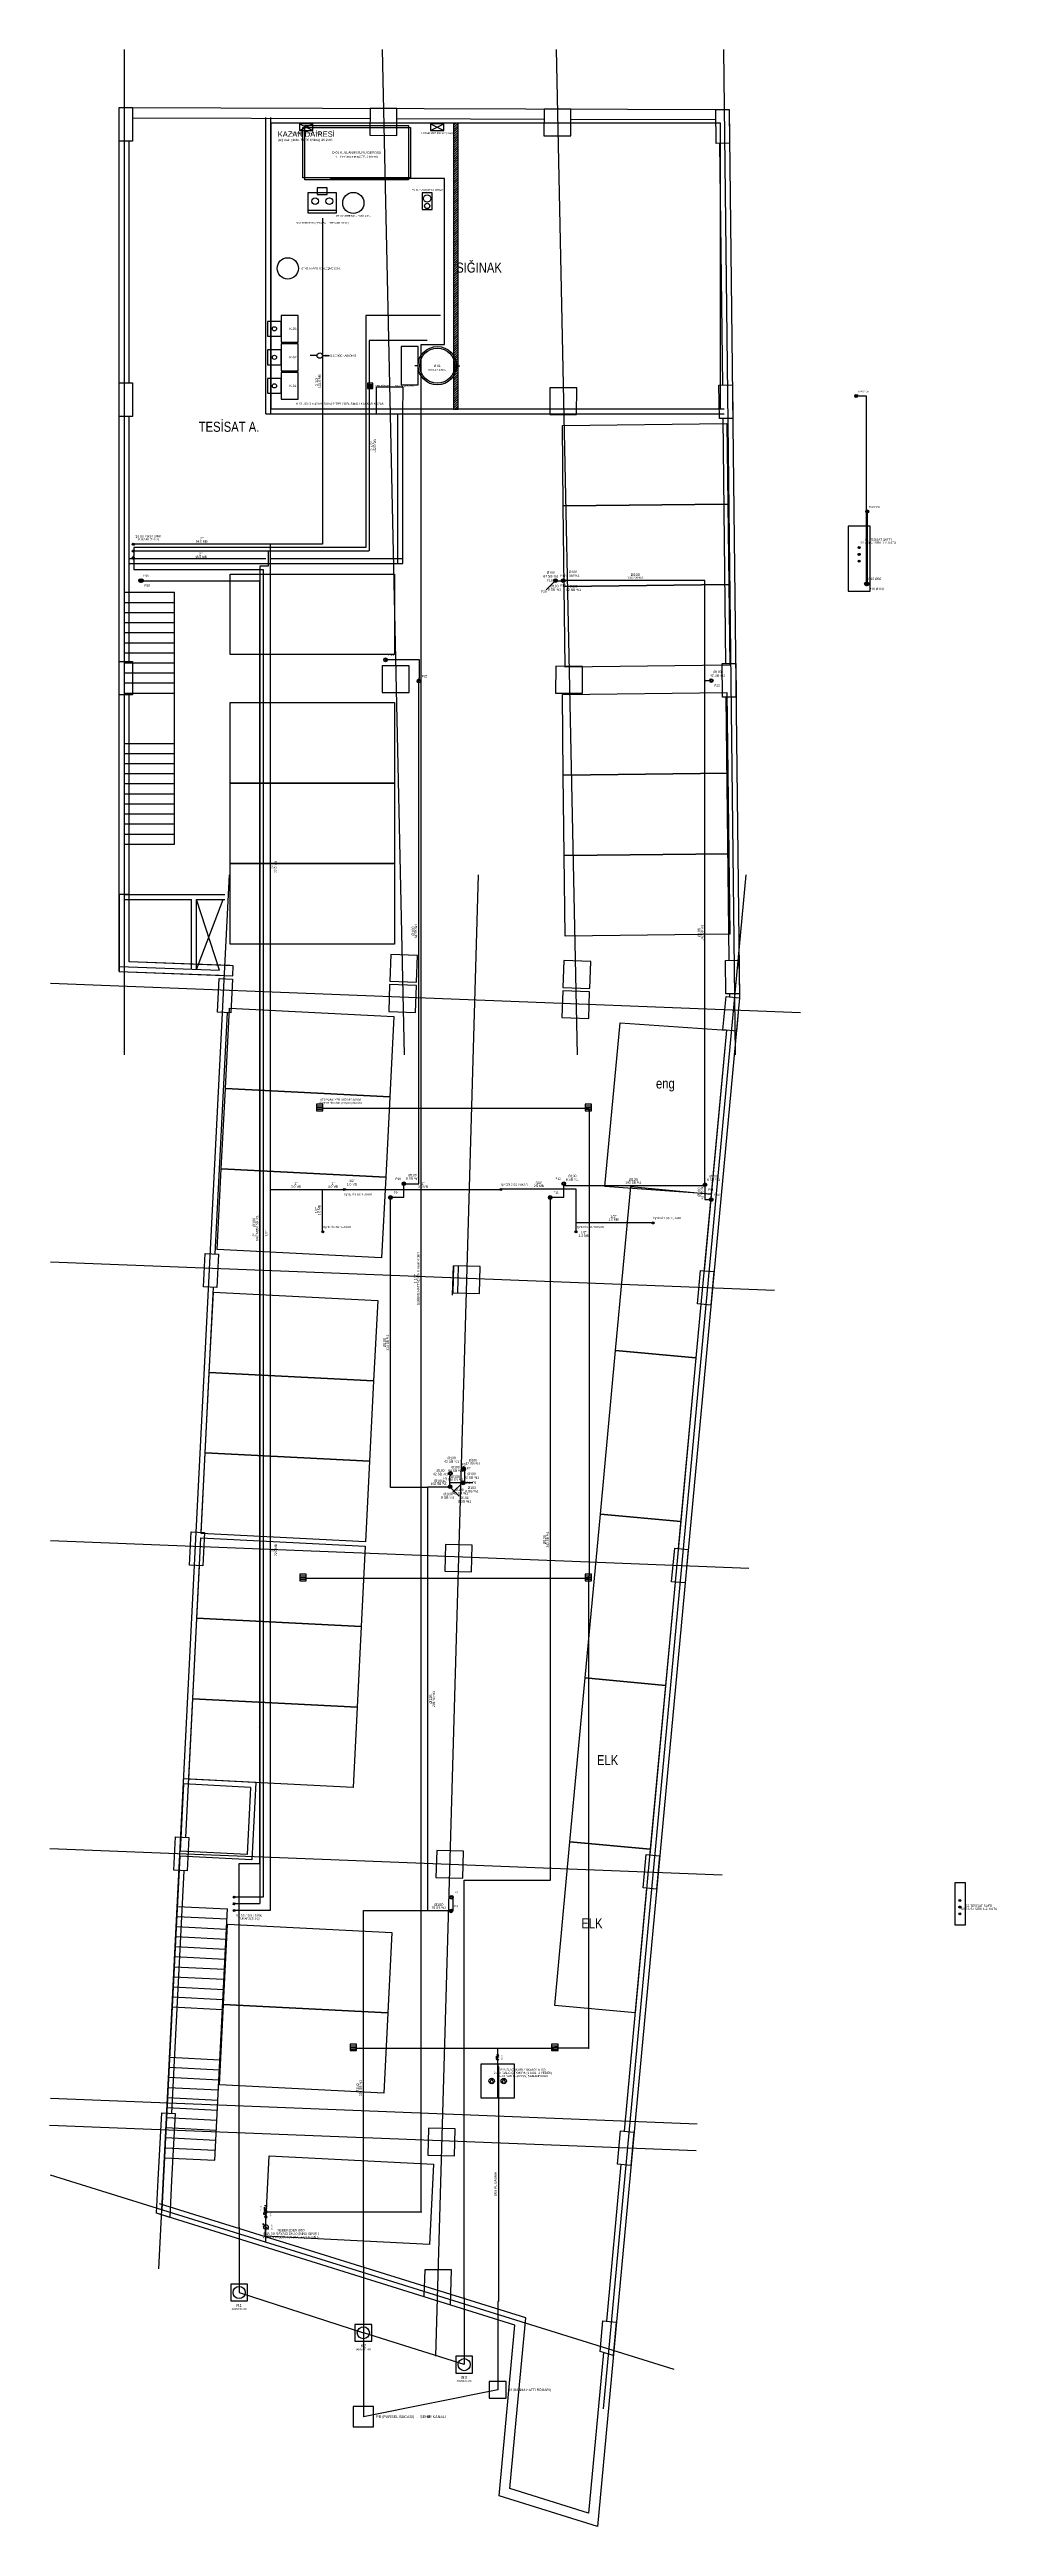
# Model space of a CAD drawing. Header units: centimetres. Extents: x 247996 to 314900, y -468471 to -440326.
# Drawn here: x 250199 to 253009, y -447705 to -440326 of the extents above; entities that cross this region are included whole.
import ezdxf
from ezdxf.enums import TextEntityAlignment as Align

# ---------------------------------------------------------------- set-up
doc = ezdxf.new("R2010")
doc.units = ezdxf.units.CM
doc.linetypes.add('0', pattern=[500, 500])
doc.linetypes.add('BASMA HATTI', pattern=[0.375, 0.25, -0.125])
for name, color, linetype in [('SCOTT-MIM-GUNCEL-BODRUM', 8, 'Continuous'), ('SCOTT-MTY-CİHAZ', 135, 'Continuous'), ('SCOTT-MTY-MENFEZ', 7, 'Continuous'), ('SCOTT-MTY-PISSU-BORU', 6, 'PIS'), ('SCOTT-MTY-PISSU-KOLON', 211, 'Continuous'), ('SCOTT-MTY-PISSU-KOLONNO', 211, 'Continuous'), ('SCOTT-MTY-ROGAR', 5, 'CONTINUOUS'), ('SCOTT-MTY-SAYAC', 3, 'Continuous'), ('SCOTT-MTY-SIRKULASYON-BORU', 31, 'Continuous'), ('SCOTT-MTY-TES-SAFT', 8, 'Continuous'), ('SCOTT-MTY-VANA', 1, 'Continuous'), ('SCOTT-MTY-YANGIN-TARAMA', 8, 'Continuous')]:
    doc.layers.add(name, color=color, linetype=linetype)
for name, color, linetype, lineweight in [('SCOTT-MTY-PISSU-CAP', 211, 'CONTINUOUS', 30), ('SCOTT-MTY-SICAKSU-BORU', 1, 'BASMA HATTI', 30), ('SCOTT-MTY-SOGUKSU-BORU', 5, '0', 30), ('SCOTT-MTY-TEMIZSU-CAP', 101, 'CONTINUOUS', 30)]:
    doc.layers.add(name, color=color, linetype=linetype, lineweight=lineweight)
doc.styles.add('CAP', font='wturkce.SHX', dxfattribs={"width": 0.65})
doc.styles.add('ROTAS', font='arial.ttf')
doc.linetypes.add('PIS', pattern='A,2.5,-0.09,[")",Standard,S=0.1,R=0,X=0,Y=-0.05],-0.035', length=2.625)

# ---------------------------------------------------------------- blocks, each defined once
blk = doc.blocks.new('T-YER-SUZGECI')
for p, q in [((-6, 4), (6, 4)), ((-6, 0), (6, 0)), ((-6, -4), (6, -4))]:
    blk.add_line(p, q)
blk.add_lwpolyline([(-8, -8), (8, -8), (8, 8), (-8, 8)], close=True)
blk = doc.blocks.new('T-MENFEZ')
for p, q in [((-20, -10), (20, 10)), ((-20, 10), (20, -10))]:
    blk.add_line(p, q)
blk.add_lwpolyline([(-20, -10), (20, -10), (20, 10), (-20, 10)], close=True)
blk = doc.blocks.new('T-KOLON-T')
blk.add_hatch(color=7).paths.add_polyline_path([(3, 0), (2.8, 1.1), (2.1, 2.1), (1.1, 2.8), (0, 3), (-1.1, 2.8), (-2.1, 2.1), (-2.8, 1.1), (-3, 0), (-2.8, -1.1), (-2.1, -2.1), (-1.1, -2.8), (0, -3), (1.1, -2.8), (2.1, -2.1), (2.8, -1.1)])
blk.add_circle((0, 0), 3)
blk = doc.blocks.new('MTY-SU SAYACI')
at = {"layer": 'SCOTT-MTY-VANA'}
blk.add_hatch(color=256, dxfattribs=at).paths.add_polyline_path([(9.8, 9.8), (5.6, 7), (7, 5.6)])
for p, q in [((-7.3, -7.3), (6.3, 6.3)), ((5.6, 7), (9.8, 9.8)), ((7, 5.6), (5.6, 7)), ((7, 5.6), (9.8, 9.8))]:
    blk.add_line(p, q, dxfattribs=at)
blk.add_circle((0, 0), 7, dxfattribs=at)
blk.add_attdef('CAP', (-2.3, -1.2), '', height=2.5, rotation=45, dxfattribs=at)
blk = doc.blocks.new('MTY-KURESEL VANA')
at = {"layer": 'SCOTT-MTY-VANA'}
for p, q in [((0, 0), (0, 8)), ((0, 8), (8, 8))]:
    blk.add_line(p, q, dxfattribs=at)
blk.add_lwpolyline([(-10, 5), (-10, -5), (10, 5), (10, -5), (-10, 5)], dxfattribs=at)
blk.add_attdef('CAP', (-1.1, -2.7), '', height=2.5, dxfattribs=at)
blk = doc.blocks.new('MTY-CEKVALF VANA')
at = {"layer": 'SCOTT-MTY-VANA'}
h = blk.add_hatch(color=256, dxfattribs=at)
edge = h.paths.add_edge_path()
edge.add_arc((-10, 5), 1.41, 180, 540, ccw=False)
for p, q in [((-10, -5), (-10, 5)), ((-10, 5), (10, -5)), ((-5.6, 5), (5.6, 5)), ((5.6, 5), (0, 7.3)), ((10, -5), (10, 5))]:
    blk.add_line(p, q, dxfattribs=at)
at = {"layer": 'SCOTT-MTY-VANA', "style": 'CAP', "width": 0.65}
blk.add_attdef('CAP', text='', height=5, rotation=153.43495, dxfattribs=at).set_placement((0, 0), align=Align.CENTER)
blk = doc.blocks.new('T-KOLON-P')
for radius in [5.5, 3.5]:
    blk.add_circle((0, 0), radius)
blk = doc.blocks.new('T-POMPA')
blk.add_lwpolyline([(-5, -6), (7, 0), (-5, 6)], close=True)
blk.add_circle((0, 0), 8)

msp = doc.modelspace()

# ---------------------------------------------------------------- hatches: boundary and pattern name
at = {"layer": 'SCOTT-MTY-YANGIN-TARAMA'}
h = msp.add_hatch(dxfattribs=at)
h.set_pattern_fill('ANSI31', scale=1.5)
h.paths.add_polyline_path([(251401, -441397), (251415, -441397), (251415, -440545), (251401, -440545)])

# ---------------------------------------------------------------- linework, layer by layer
at = {"layer": 'SCOTT-MIM-GUNCEL-BODRUM'}
for p, q in [((250420.7, -440326.1), (250420.6, -443320.8)), ((251189, -440326.1), (251254.8, -443320.8)), ((251707.2, -440326.1), (251769.7, -443320.8)), ((252205.4, -440326.3), (252239.7, -443321)), ((250842.8, -441411.5), (250842.8, -440528.2)), ((250857.8, -441411.5), (250857.8, -440528.3)), ((250857.8, -441396.5), (252207.3, -441396.5)), ((250842.8, -441411.5), (252207.4, -441411.5)), ((251235.8, -441857.1), (251235.8, -441411.8)), ((251250.8, -441857.1), (251250.8, -441411.8)), ((250435.9, -441841.9), (250842.8, -441841.9)), ((250857.8, -441841.9), (251250.8, -441842.1)), ((250435.9, -441856.9), (250857.8, -441856.9)), ((250857.8, -441856.9), (251250.8, -441857.1)), ((250420.9, -441943.1), (250570.9, -441943.1)), ((250420.9, -441973.1), (250570.9, -441973.1)), ((250570.9, -442693.1), (250570.9, -441943.1)), ((250420.9, -442003.1), (250570.9, -442003.1)), ((250420.9, -442033.1), (250570.9, -442033.1)), ((250420.9, -442063.1), (250570.9, -442063.1)), ((250420.9, -442093.1), (250570.9, -442093.1)), ((250420.9, -442093.1), (250570.9, -442093.1)), ((250420.9, -442123.1), (250570.9, -442123.1)), ((250420.9, -442153.1), (250570.9, -442153.1)), ((250420.9, -442183.1), (250570.9, -442183.1)), ((250420.9, -442213.1), (250570.9, -442213.1)), ((250420.9, -442243.1), (250570.9, -442243.1)), ((250420.9, -442393.1), (250570.9, -442393.1)), ((250420.9, -442423.1), (250570.9, -442423.1)), ((250420.9, -442453.1), (250570.9, -442453.1)), ((250420.9, -442483.1), (250570.9, -442483.1)), ((250420.9, -442513.1), (250570.9, -442513.1)), ((250420.9, -442543.1), (250570.9, -442543.1)), ((250420.9, -442543.1), (250570.9, -442543.1)), ((250420.9, -442573.1), (250570.9, -442573.1)), ((250420.9, -442603.1), (250570.9, -442603.1)), ((250420.9, -442633.1), (250570.9, -442633.1)), ((250420.9, -442663.1), (250570.9, -442663.1)), ((250420.9, -442693.1), (250570.9, -442693.1)), ((250523.5, -446937.7), (250734.2, -442784.9)), ((251474.6, -442784.9), (251348.2, -447197.8)), ((252271.7, -442784.9), (251847, -447355.1)), ((250420.9, -442843.1), (250720.9, -442843.1)), ((250420.9, -442858.1), (250620.9, -442858.1)), ((250620.9, -443065.7), (250620.9, -442858.1)), ((250635.9, -443066.3), (250635.9, -442858.1)), ((250635.9, -442858.1), (250720.9, -442858.1)), ((250635.9, -443066.3), (250715.8, -442858.1)), ((250705.1, -443068.8), (250635.9, -442858.1)), ((250731.3, -442843.1), (250731.6, -442843.1)), ((250201.8, -443107), (252434.4, -443194.7)), ((250405.9, -443073), (250704.3, -443083.7)), ((250406.5, -443058), (250705.1, -443068.8)), ((250201.8, -443937.6), (252357.5, -444022.3)), ((251398.7, -444037.2), (251401.2, -443949.7)), ((251413.9, -444030.1), (251416.2, -443950.1)), ((250201.8, -444768.2), (252280.6, -444850)), ((250821.1, -445324.3), (250821.1, -445324.3)), ((250597.2, -445493.2), (250587.1, -445692.9)), ((250797, -445503.3), (250597.2, -445493.2)), ((250812.7, -445489.1), (250598, -445478.2)), ((250797, -445503.3), (250786.8, -445703)), ((250812.7, -445489.1), (250801.1, -445718.8)), ((250199.3, -445685.6), (252201.2, -445764.3)), ((250586.3, -445707.9), (250532.9, -446761.4)), ((250801.1, -445718.8), (250586.3, -445707.9)), ((250786.8, -445703), (250587.1, -445692.9)), ((250577.2, -445887.7), (250727, -445895.3)), ((250578.7, -445857.7), (250728.5, -445865.3)), ((250690.6, -446614.3), (250728.5, -445865.3)), ((250572.7, -445977.5), (250722.5, -445985.1)), ((250574.2, -445947.6), (250724, -445955.2)), ((250575.7, -445917.6), (250725.5, -445925.2)), ((250569.6, -446037.5), (250719.4, -446045.1)), ((250571.1, -446007.5), (250720.9, -446015.1)), ((250571.1, -446007.5), (250720.9, -446015.1)), ((250565.1, -446127.4), (250714.9, -446134.9)), ((250566.6, -446097.4), (250716.4, -446105)), ((250568.1, -446067.4), (250717.9, -446075)), ((250563.5, -446157.3), (250713.4, -446164.9)), ((250554.4, -446337.1), (250704.2, -446344.7)), ((250555.9, -446307.1), (250705.8, -446314.7)), ((250549.9, -446427), (250699.7, -446434.6)), ((250551.4, -446397), (250701.2, -446404.6)), ((250552.9, -446367), (250702.7, -446374.6)), ((250201.8, -446429.5), (252126.8, -446505.2)), ((250546.8, -446486.9), (250696.6, -446494.5)), ((250548.4, -446456.9), (250698.2, -446464.5)), ((250548.4, -446456.9), (250698.2, -446464.5)), ((250198.6, -446509.5), (252123.7, -446585.1)), ((250543.8, -446546.8), (250693.6, -446554.4)), ((250545.3, -446516.9), (250695.1, -446524.4)), ((250540.8, -446606.7), (250690.6, -446614.3)), ((250542.3, -446576.8), (250692.1, -446584.4)), ((252058.8, -447237.2), (250201.8, -446658.2))]:
    msp.add_line(p, q, dxfattribs=at)
for points in [[(250405.6, -440499), (252222.4, -440505.1), (252252.9, -443150.8), (251829.9, -447705.1), (251537.1, -447613.8), (251584.3, -447105), (250517, -446772.2)], [(250405.7, -443072.9), (250405.6, -440499)], [(250405.6, -440499), (250445.6, -440499), (250445.6, -440599), (250405.6, -440599), (250405.6, -440499)], [(251152.9, -440501.6), (251152.6, -440581.6), (251232.6, -440581.9), (251232.9, -440501.9), (251152.9, -440501.6)], [(251670.9, -440503.4), (251670.6, -440583.4), (251750.6, -440583.6), (251750.9, -440503.6), (251670.9, -440503.4)], [(252182.4, -440505.7), (252222.4, -440505.2), (252223.6, -440605.2), (252183.6, -440605.7), (252182.4, -440505.7)], [(250445.6, -440529.1), (251152.8, -440531.5)], [(250857.8, -441396.5), (252196.7, -441396.5), (252196.7, -440545.1), (250857.8, -440545.1), (250857.8, -441396.5)], [(251232.8, -440531.8), (251670.8, -440533.3)], [(251750.8, -440533.5), (252182.7, -440535)], [(250435.6, -441319), (250435.6, -440599)], [(252193.6, -440605.6), (252201.8, -441325.6)], [(250405.6, -441319), (250445.6, -441319), (250445.6, -441419), (250405.6, -441419), (250405.6, -441319)], [(251171.1, -441331.5), (251170.8, -441411.5), (251250.8, -441411.8), (251251.1, -441331.8), (251171.1, -441331.5)], [(251688.2, -441333.4), (251687.9, -441413.4), (251767.9, -441413.7), (251768.2, -441333.7), (251688.2, -441333.4)], [(252191.8, -441325.7), (252231.8, -441325.3), (252232.9, -441425.3), (252192.9, -441425.7), (252191.8, -441325.7)], [(250435.7, -442148.9), (250435.6, -441419)], [(252215.5, -441440.2), (252218.3, -441680.2), (251728.3, -441685.8), (251725.6, -441445.9), (252215.5, -441440.2)], [(252203, -441425.6), (252211.4, -442155.5)], [(252218.3, -441680.2), (252221, -441920.2), (251731.1, -441925.8), (251728.3, -441685.8), (252218.3, -441680.2)], [(251225.9, -441888.8), (251225.9, -442128.8), (250735.9, -442128.8), (250735.9, -441888.8), (251225.9, -441888.8)], [(252221, -441920.2), (252223.8, -442160.2), (251733.8, -442165.8), (251731.1, -441925.8), (252221, -441920.2)], [(250405.6, -442148.9), (250445.6, -442148.9), (250445.6, -442248.9), (250405.6, -442248.9), (250405.6, -442148.9)], [(251189.3, -442161.6), (251189, -442241.6), (251269, -442241.9), (251269.3, -442161.9), (251189.3, -442161.6)], [(251705.6, -442163.4), (251705.3, -442243.4), (251785.3, -442243.6), (251785.6, -442163.6), (251705.6, -442163.4)], [(252201.5, -442155.6), (252241.5, -442155.2), (252242.6, -442255.2), (252202.6, -442255.6), (252201.5, -442155.6)], [(250735.6, -443055.1), (250735.7, -443054.7), (250435.7, -443043.9), (250435.7, -442248.9)], [(251225.9, -442271.4), (251225.9, -442511.4), (250735.9, -442511.4), (250735.9, -442271.4), (251225.9, -442271.4)], [(252215.5, -442241.8), (252218.3, -442481.7), (251728.3, -442487.4), (251725.6, -442247.4), (252215.5, -442241.8)], [(252212.5, -442255.5), (252221.6, -443039.4)], [(251225.9, -442511.4), (251225.9, -442751.4), (250735.9, -442751.4), (250735.9, -442511.4), (251225.9, -442511.4)], [(252218.3, -442481.7), (252221, -442721.7), (251731.1, -442727.4), (251728.3, -442487.4), (252218.3, -442481.7)], [(252221, -442721.7), (252223.8, -442961.7), (251733.8, -442967.4), (251731.1, -442727.4), (252221, -442721.7)], [(251225.9, -442751.4), (251225.9, -442991.4), (250735.9, -442991.4), (250735.9, -442751.4), (251225.9, -442751.4)], [(250745.5, -443055.4), (250435.6, -443044), (250435.6, -442843.1), (250405.6, -442843.1), (250405.6, -443072.9), (250744, -443085.4), (250745.5, -443055.4)], [(251214.4, -443021.8), (251211.5, -443101.8), (251291.5, -443104.6), (251294.4, -443024.7), (251214.4, -443021.8)], [(250703.5, -443093.6), (250743.5, -443095.6), (250738.4, -443195.5), (250698.5, -443193.5), (250703.5, -443093.6)], [(251730, -443040.3), (251727.1, -443120.2), (251807.1, -443123.1), (251809.9, -443043.1), (251730, -443040.3)], [(252211.4, -443039.5), (252251.4, -443039), (252252.6, -443139), (252212.6, -443139.5), (252211.4, -443039.5)], [(251211.2, -443111.8), (251208.3, -443191.7), (251288.3, -443194.6), (251291.1, -443114.6), (251211.2, -443111.8)], [(251726.8, -443130.2), (251723.9, -443210.2), (251803.9, -443213), (251806.7, -443133.1), (251726.8, -443130.2)], [(252212.9, -443147.3), (252252.7, -443151), (252243.5, -443250.5), (252203.6, -443246.8), (252212.9, -443147.3)], [(252222.7, -443139.4), (252222.8, -443149.6)], [(250692.1, -443914.2), (250728.6, -443195)], [(251223.6, -443206.4), (251211.5, -443446.1), (250722.1, -443421.3), (250734.3, -443181.6), (251223.6, -443206.4)], [(251897.6, -443225.6), (252213.7, -443247.8), (252168.4, -443735.7), (251852.3, -443713.5), (251897.6, -443225.6)], [(252213.7, -443247.8), (252147.2, -443964.2)], [(251211.5, -443446.1), (251199.4, -443685.8), (250710, -443661), (250722.1, -443421.3), (251211.5, -443446.1)], [(251199.4, -443685.8), (251187.2, -443925.5), (250697.9, -443900.7), (250710, -443661), (251199.4, -443685.8)], [(251929.4, -443713.5), (252168.4, -443735.7), (252123.1, -444223.6), (251884.1, -444201.4), (251929.4, -443713.5)], [(250662, -443912.6), (250701.9, -443914.7), (250696.9, -444014.5), (250656.9, -444012.5), (250662, -443912.6)], [(251401.2, -443949.7), (251398.9, -444029.6), (251478.9, -444031.9), (251481.2, -443952), (251401.2, -443949.7)], [(252137.1, -443963.2), (252176.9, -443966.9), (252167.6, -444066.5), (252127.8, -444062.8), (252137.1, -443963.2)], [(250650.1, -444743.2), (250687.1, -444014)], [(251175.8, -444052.4), (251163.6, -444292.1), (250674.2, -444267.3), (250686.4, -444027.6), (251175.8, -444052.4)], [(252137.9, -444063.7), (252070.3, -444791.9)], [(251884.1, -444201.4), (252123.1, -444223.6), (252077.8, -444711.5), (251838.8, -444689.3), (251884.1, -444201.4)], [(251163.6, -444292.1), (251151.5, -444531.8), (250662.1, -444507), (250674.2, -444267.3), (251163.6, -444292.1)], [(251151.5, -444531.8), (251139.3, -444771.4), (250650, -444746.7), (250662.1, -444507), (251151.5, -444531.8)], [(251838.8, -444689.3), (252077.8, -444711.5), (252032.5, -445199.4), (251793.5, -445177.2), (251838.8, -444689.3)], [(250620, -444741.7), (250659.9, -444743.7), (250654.8, -444843.6), (250614.9, -444841.5), (250620, -444741.7)], [(251138.7, -444784.6), (251126.5, -445024.3), (250637.2, -444999.6), (250649.3, -444759.9), (251138.7, -444784.6)], [(251377.4, -444779.3), (251375.1, -444859.3), (251455.1, -444861.6), (251457.4, -444781.6), (251377.4, -444779.3)], [(252060.1, -444791), (252100, -444794.7), (252090.7, -444894.3), (252050.9, -444890.6), (252060.1, -444791)], [(250604.1, -445651.9), (250645.1, -444843.1)], [(252061.1, -444891.5), (251985.6, -445704.3)], [(251126.5, -445024.3), (251114.4, -445264), (250625, -445239.2), (250637.2, -444999.6), (251126.5, -445024.3)], [(251114.4, -445264), (251102.3, -445503.7), (250612.9, -445478.9), (250625, -445239.2), (251114.4, -445264)], [(251793.5, -445177.2), (252032.5, -445199.4), (251987.2, -445687.3), (251748.2, -445665.1), (251793.5, -445177.2)], [(250573.8, -445650.3), (250613.7, -445652.4), (250608.6, -445752.2), (250568.7, -445750.2), (250573.8, -445650.3)], [(251748.2, -445665.1), (251987.2, -445687.3), (251941.9, -446175.2), (251702.9, -446153), (251748.2, -445665.1)], [(250562.5, -446474.1), (250599.1, -445751.7)], [(251351.3, -445691.3), (251349, -445771.3), (251429, -445773.6), (251431.3, -445693.6), (251351.3, -445691.3)], [(251975.2, -445703.4), (252015, -445707.1), (252005.8, -445806.6), (251966, -445802.9), (251975.2, -445703.4)], [(251976.3, -445803.9), (251909.2, -446527.3)], [(251217.9, -445935.2), (251205.8, -446174.9), (250716.4, -446150.1), (250728.5, -445910.4), (251217.9, -445935.2)], [(251205.8, -446174.9), (251193.6, -446414.6), (250704.3, -446389.8), (250716.4, -446150.1), (251205.8, -446174.9)], [(250522.1, -446672.3), (250533, -446472.6)], [(250533, -446472.6), (250573, -446474.6), (250562, -446674.4)], [(251326.8, -446518.6), (251324.5, -446598.6), (251404.4, -446600.9), (251406.7, -446520.9), (251326.8, -446518.6)], [(251898.7, -446526.3), (251938.6, -446530), (251929.3, -446629.6), (251889.5, -446625.9), (251898.7, -446526.3)], [(251341.8, -446625.6), (251329.7, -446865.3), (250840.3, -446840.5), (250852.5, -446600.9), (251341.8, -446625.6)], [(250855.4, -446622.3), (250855.4, -446622.3)], [(251899.9, -446626.9), (251856.5, -447093.8)], [(250562, -446674.3), (250556.4, -446784.5), (250517, -446772.2), (250522.1, -446672.3)], [(250536.9, -446673), (250536.9, -446673)], [(250536.9, -446673.1), (250536.9, -446673.1)], [(251847.9, -447187.2), (251803.5, -447665.4), (251569.2, -447592.4), (251588.1, -447388.8), (251616.5, -447083.6), (250526, -446743.5)], [(251315.5, -446940.5), (251313.2, -447020.4), (251392.6, -447045.2), (251395.6, -446940.5), (251315.5, -446940.5)], [(251846.1, -447092.9), (251885.9, -447096.6), (251876.7, -447196.1), (251837.6, -447184), (251846.1, -447092.9)]]:
    msp.add_lwpolyline(points, dxfattribs=at)
at = {"layer": 'SCOTT-MTY-CİHAZ'}
for p, q in [((250968.1, -440805), (251052.9, -440805)), ((250995, -441238), (250975, -441238)), ((251011, -441238), (251031, -441238)), ((251295.8, -441268), (251285.8, -441268)), ((251410.2, -441268), (251420.2, -441268))]:
    msp.add_line(p, q, dxfattribs=at)
for points in [[(250953, -440558), (251273, -440558), (251273, -440708), (250953, -440708)], [(250959, -440552), (251267, -440552), (251267, -440714), (250959, -440714)], [(251401, -441397), (251415, -441397), (251415, -440545), (251401, -440545)], [(250995.5, -440758), (251025.5, -440758), (251025.5, -440738), (250995.5, -440738)], [(250968.1, -440813), (251052.9, -440813), (251052.9, -440753), (250968.1, -440753)], [(251308, -440803), (251338, -440803), (251338, -440753), (251308, -440753)], [(250848, -441136), (250848, -441180), (250888.5, -441180), (250888.5, -441136)], [(250888.5, -441118), (250888.5, -441198), (250938.5, -441198), (250938.5, -441118)], [(250848, -441221), (250848, -441265), (250888.5, -441265), (250888.5, -441221)], [(250888.5, -441203), (250888.5, -441283), (250938.5, -441283), (250938.5, -441203)], [(251245.8, -441325.2), (251295.8, -441325.2), (251295.8, -441210.8), (251245.8, -441210.8)], [(250848, -441306), (250848, -441350), (250888.5, -441350), (250888.5, -441306)], [(250888.5, -441288), (250888.5, -441368), (250938.5, -441368), (250938.5, -441288)]]:
    msp.add_lwpolyline(points, close=True, dxfattribs=at)
for centre, radius in [((250989.3, -440778), 10), ((251031.7, -440778), 10), ((251103, -440783), 31.5), ((251323, -440770), 11), ((251323, -440792), 8), ((250908, -440978), 31.7), ((250868.2, -441158), 6.25), ((250868.2, -441243), 6.25), ((251003, -441238), 8), ((251353, -441268), 57.2), ((251353, -441268), 52.2), ((250868.2, -441328), 6.25)]:
    msp.add_circle(centre, radius, dxfattribs=at)
at = {"layer": 'SCOTT-MTY-PISSU-BORU'}
for points in [[(252600.5, -441358.1), (252630.5, -441358.1), (252630.5, -441918)], [(252633.3, -441702.1), (252633.3, -441918)], [(250763, -446813), (250763, -445730), (250825, -445730), (250825, -441910), (250475, -441910), (250475, -441908), (250469.5, -441908)], [(251727.5, -441910), (251710, -441910), (251710, -441908), (251704.7, -441908)], [(251735, -441908), (251735, -441910), (251727.5, -441910)], [(251727.5, -441910), (251727.5, -441908)], [(251735, -441908), (251727.5, -441908)], [(252150, -442205.9), (252150, -441908), (251735, -441908)], [(251253.6, -443705), (251298.2, -443705), (251298.2, -442200), (251300, -442200), (251300, -442144.2), (251199.2, -442144.2)], [(252150, -443708), (252150, -442205.9)], [(252150, -442205.9), (252169, -442205.9)], [(251003, -443478), (251010, -443478), (251010, -443480), (251803, -443480)], [(251803, -443478), (251803, -443485), (251805, -443485), (251805, -444875), (251803, -444875), (251803, -444880)], [(251325, -444610), (251213.6, -444610), (251213.6, -443746), (251220, -443746), (251220, -443745), (251253.6, -443745), (251253.6, -443705)], [(251253.6, -443705), (251253.6, -443704.9)], [(251433, -447023), (251433, -445780), (251690, -445780), (251690, -443750), (251689.5, -443750), (251689.5, -443746), (251695, -443746), (251695, -443745), (251729.5, -443745), (251729.5, -443710)], [(251729.5, -443710), (251729.5, -443704.9)], [(251729.5, -443710), (252145, -443710), (252145, -443708), (252150, -443708)], [(252150, -443708), (252150, -443752.1), (252168.5, -443752.1)], [(252150, -443708), (252150.1, -443708)], [(251390, -444595), (251390, -444575), (251392.1, -444575), (251392.1, -444567.7)], [(251430, -444595.2), (251430, -444595), (251435, -444595), (251435, -444555), (251431.6, -444555)], [(251431.6, -444555), (251431.5, -444555), (251431.5, -444556)], [(251431.6, -444555), (251431.6, -444552.9)], [(251325, -444610), (251325, -444607.5), (251390, -444607.5)], [(251325, -445870), (251325, -444610)], [(251390, -444607.5), (251390, -444595)], [(251390, -444595), (251425, -444595), (251425, -444595.2)], [(251390, -444607.5), (251391, -444607.5)], [(251425, -444595.2), (251430, -444595.2)], [(251425, -444595.2), (251425, -444596.1), (251430.4, -444596.1)], [(251430, -444595.2), (251430.4, -444595.2)], [(250953, -444878), (250960, -444878), (250960, -444880), (251803, -444880)], [(251803, -444878), (251803, -446280), (251805, -446280), (251710, -446280), (251710, -446278), (251703, -446278)], [(251325, -445870), (251390, -445870), (251390, -445871.2), (251393.9, -445871.2), (251393.9, -445870), (251400, -445870), (251400, -445830), (251395, -445830), (251395, -445830.6)], [(251133, -446928), (251133, -445870), (251325, -445870)], [(251103, -446278), (251110, -446278), (251110, -446280), (251535, -446280)], [(251533, -446428), (251533, -446280), (251700, -446280), (251700, -446278), (251703, -446278)], [(251533, -446328), (251533, -446335), (251535, -446335), (251535, -447035), (251533, -447035), (251533, -447038), (251533, -447298)], [(250763, -446813), (250763, -447008)], [(251133, -446928), (251133, -447128)], [(250763, -447008), (251133, -447128)], [(251433, -447023), (251433, -447223)], [(251433, -447223), (251133, -447128)], [(251133, -447128), (251133, -447378)], [(251533, -447298), (251133, -447378)]]:
    msp.add_lwpolyline(points, dxfattribs=at)
msp.add_lwpolyline([(251483, -446428), (251583, -446428), (251583, -446328), (251483, -446328)], close=True, dxfattribs=at)
at = {"layer": 'SCOTT-MTY-PISSU-CAP'}
for p, q in [((251390.5, -444607.5), (251418.5, -444635.5)), ((251427.7, -444596.1), (251399.7, -444624.1))]:
    msp.add_line(p, q, dxfattribs=at)
at = {"layer": 'SCOTT-MTY-PISSU-KOLONNO'}
for p, q in [((251705.1, -441908), (251677.1, -441936)), ((251430.4, -444595.2), (251458.4, -444595.2))]:
    msp.add_line(p, q, dxfattribs=at)
at = {"layer": 'SCOTT-MTY-ROGAR'}
for points in [[(250738, -447033), (250788, -447033), (250788, -446983), (250738, -446983)], [(251108, -447153), (251158, -447153), (251158, -447103), (251108, -447103)], [(251408, -447248), (251458, -447248), (251458, -447198), (251408, -447198)], [(251508, -447323), (251558, -447323), (251558, -447273), (251508, -447273)], [(251103, -447408), (251163, -447408), (251163, -447348), (251103, -447348)]]:
    msp.add_lwpolyline(points, close=True, dxfattribs=at)
for centre in [(250763, -447008), (251133, -447128), (251433, -447223)]:
    msp.add_circle(centre, 18, dxfattribs=at)
at = {"layer": 'SCOTT-MTY-SICAKSU-BORU'}
for points in [[(251323, -441193), (251150, -441193), (251150, -441820), (250850, -441820)], [(250850, -441820), (250448, -441820)], [(250850, -441820), (250850, -441865), (250825, -441865), (250825, -445850), (250748, -445850)]]:
    msp.add_lwpolyline(points, dxfattribs=at)
at = {"layer": 'SCOTT-MTY-SIRKULASYON-BORU'}
msp.add_lwpolyline([(251363, -441118), (251140, -441118), (251140, -441810), (250450, -441810), (250450, -441835), (250448, -441835), (250448, -441845), (250450, -441845), (250450, -441875), (250835, -441875), (250835, -445830), (250748, -445830)], dxfattribs=at)
at = {"layer": 'SCOTT-MTY-SOGUKSU-BORU'}
for points in [[(250843, -446768), (251305, -446768), (251305, -446770), (251305, -441205), (251375, -441205), (251375, -440710), (251035, -440710), (251035, -440708), (251028, -440708)], [(251011, -440828), (251011, -441800), (250855, -441800)], [(250855, -441800), (250448, -441800)], [(250855, -441800), (250855, -443722)], [(250855, -443722), (250855, -445870), (250748, -445870)], [(250855, -443722), (251010, -443722)], [(251010, -443722), (251010, -443845), (251012.5, -443845), (251012.5, -443848)], [(251010, -443722), (251075, -443722)], [(251075, -443722), (251075, -443720), (251080, -443720), (251080, -443722), (251542, -443722)], [(251075, -443722), (251076, -443722)], [(251542, -443722), (251545, -443722), (251545, -443720), (251766, -443720), (251766, -443820)], [(251766, -443820), (251990, -443820), (251990, -443821.9), (251996, -443821.9)], [(251766, -443820), (251766, -443848)], [(250843, -446858), (250843, -446768)]]:
    msp.add_lwpolyline(points, dxfattribs=at)
at = {"layer": 'SCOTT-MTY-TES-SAFT'}
for points in [[(252576, -441940), (252642, -441940), (252642, -441746), (252576, -441746)], [(252894, -445913), (252926, -445913), (252926, -445788), (252894, -445788)]]:
    msp.add_lwpolyline(points, close=True, dxfattribs=at)

# ---------------------------------------------------------------- block references
at = {"layer": 'SCOTT-MTY-CİHAZ', "rotation": 90}
for p in [(251515, -446378), (251551, -446378)]:
    msp.add_blockref('T-POMPA', p, dxfattribs=at)
at = {"layer": 'SCOTT-MTY-MENFEZ'}
for p in [(250963, -440557), (251353, -440557)]:
    msp.add_blockref('T-MENFEZ', p, dxfattribs=at)
at = {"layer": 'SCOTT-MTY-PISSU-BORU'}
msp.add_blockref('T-YER-SUZGECI', (251153, -441328), dxfattribs=at)
at = {"layer": 'SCOTT-MTY-PISSU-BORU', "xscale": 1.2, "yscale": 1.2}
for p in [(251003, -443478), (251803, -443478), (250953, -444878), (251803, -444878), (251103, -446278), (251703, -446278)]:
    msp.add_blockref('T-YER-SUZGECI', p, dxfattribs=at)
at = {"layer": 'SCOTT-MTY-PISSU-KOLON', "xscale": 0.8, "yscale": 0.8}
for p in [(252600.5, -441358.1), (252633.3, -441702.1)]:
    msp.add_blockref('T-KOLON-P', p, dxfattribs=at)
at = {"layer": 'SCOTT-MTY-PISSU-KOLON'}
for p in [(250469.5, -441908), (250472.3, -441908), (251704.7, -441908), (251705.1, -441908), (251727.5, -441908), (251727.5, -441908), (252630.5, -441918), (252633.3, -441918), (251199.2, -442144.2), (251298.2, -442207.4), (252169, -442205.9), (251213.6, -443746), (251253.6, -443704.9), (251689.5, -443746), (251729.5, -443704.9), (252150.1, -443708), (252168.5, -443752.1), (251392.1, -444567.7), (251431.5, -444556), (251431.6, -444552.9), (251391, -444607.5), (251430.4, -444595.2), (251430.4, -444596.1), (251395, -445830.6), (251393.9, -445871.2)]:
    msp.add_blockref('T-KOLON-P', p, dxfattribs=at)
at = {"layer": 'SCOTT-MTY-SAYAC'}
ref = msp.add_blockref('MTY-SU SAYACI', (250843, -446813), dxfattribs=dict(at, rotation=90))
ref.add_attrib('CAP', 'DN40', (250844.2, -446815.3), dxfattribs={"height": 2.5, "rotation": 135})
at = {"layer": 'SCOTT-MTY-SICAKSU-BORU'}
for p in [(250448, -441820), (252609, -441830), (250748, -445850), (252909, -445860)]:
    msp.add_blockref('T-KOLON-T', p, dxfattribs=at)
at = {"layer": 'SCOTT-MTY-SIRKULASYON-BORU'}
for p in [(250448, -441840), (252609, -441850), (250748, -445830), (252909, -445840)]:
    msp.add_blockref('T-KOLON-T', p, dxfattribs=at)
at = {"layer": 'SCOTT-MTY-SOGUKSU-BORU'}
for p in [(250448, -441800), (252609, -441810), (251076, -443722), (251542, -443722), (251012.5, -443848), (251766, -443848), (251995.9, -443821.9), (250748, -445870), (252909, -445880)]:
    msp.add_blockref('T-KOLON-T', p, dxfattribs=at)
at = {"layer": 'SCOTT-MTY-VANA'}
ref = msp.add_blockref('MTY-CEKVALF VANA', (251533, -446308), dxfattribs=dict(at, xscale=0.7, yscale=0.7, rotation=90))
ref.add_attrib('CAP', 'DN50', (251534.9, -446304.3), dxfattribs={"height": 3.5, "rotation": 243.43495, "style": 'CAP'})
at = {"layer": 'SCOTT-MTY-VANA', "xscale": 0.8, "yscale": 0.8, "rotation": 90}
msp.add_blockref('MTY-KURESEL VANA', (250843, -446776), dxfattribs=at).add_auto_attribs({'CAP': 'DN40'})
at = {"layer": 'SCOTT-MTY-VANA'}
ref = msp.add_blockref('MTY-CEKVALF VANA', (250843, -446758), dxfattribs=dict(at, xscale=0.8, yscale=0.8, rotation=90))
ref.add_attrib('CAP', 'DN40', (250845.1, -446753.7), dxfattribs={"height": 4, "rotation": 243.43495, "style": 'CAP'})

# ---------------------------------------------------------------- texts
at = {"layer": 'SCOTT-MIM-GUNCEL-BODRUM', "style": 'ROTAS', "width": 0.8}
for s, p in [('SIĞINAK', (251409.4, -440999.7)), ('TESİSAT A.', (250642.6, -441473.9)), ('eng', (252004.2, -443430.2)), ('ELK', (251828.6, -445446)), ('ELK', (251781.8, -445932.1))]:
    msp.add_text(s, height=30, dxfattribs=at).set_placement(p, align=Align.BOTTOM_LEFT)
at = {"layer": 'SCOTT-MTY-CİHAZ', "style": 'ROTAS', "width": 0.8}
for s, height, p in [('(sığınak içinde, EI120 bölme) 46.9 m²', 7, (250878, -440592)), ('KAZAN DAİRESİ', 16, (250878, -440570)), ('K-01..03: 3 x 45 kW DUVAR TİPİ YOĞUŞMALI KASKAD KAZAN', 6.5, (250933, -441378))]:
    msp.add_text(s, height=height, dxfattribs=at).set_placement(p, align=Align.TOP_LEFT)
for s, height, p in [('D-01 KULLANIM SUYU DEPOSU', 7, (251113, -440633)), ('V = 6 m³ (paslanmaz/CTP, 2 bölmeli)', 5.5, (251113, -440645)), ('BOYLER 1000 L', 5, (251353, -441280)), ('B-01', 7, (251353, -441268))]:
    msp.add_text(s, height=height, dxfattribs=at).set_placement(p, align=Align.MIDDLE_CENTER)
msp.add_text('YC-01 YUMUŞATMA CİHAZI', height=5, dxfattribs=at).set_placement((251323, -440748), align=Align.BOTTOM_CENTER)
for s, p in [('MT-01 MEMBRANLI TANK 100 L', (251103, -440819)), ('H-01 HİDROFOR (2 POMPALI, FREKANS KONV.)', (251010.5, -440840))]:
    msp.add_text(s, height=5, dxfattribs=at).set_placement(p, align=Align.TOP_CENTER)
for s, height, p in [('GT-01 KAPALI GENLEŞME 150 L', 5.5, (250948, -440978)), ('K-03', 7, (250913, -441158)), ('K-02', 7, (250913, -441243)), ('DK-01 DENGE KABI DN65', 5.5, (251019, -441238)), ('K-01', 7, (250913, -441328))]:
    msp.add_text(s, height=height, dxfattribs=at).set_placement(p, align=Align.MIDDLE_LEFT)
at = {"layer": 'SCOTT-MTY-MENFEZ', "style": 'ROTAS', "width": 0.8}
for s, p in [('ALT MENFEZ 675 cm² (+0,30)', (250963, -440573)), ('ÜST MENFEZ 338 cm² (tavan)', (251353, -440573))]:
    msp.add_text(s, height=5, dxfattribs=at).set_placement(p, align=Align.TOP_CENTER)
at = {"layer": 'SCOTT-MTY-PISSU-CAP', "style": 'ROTAS', "width": 0.8}
msp.add_text('YER SÜZGECİ → POMPA ÇUKURU', height=5, dxfattribs=at).set_placement((251168, -441328), align=Align.MIDDLE_LEFT)
for s, height, p in [('TAVANDA', 5, (252621.8, -441344.5)), ('TAVANDA', 5, (252654.6, -441688.5)), ('84 SB %1', 7.2, (251691.1, -441894.8)), ('Ø100', 7.2, (251691.1, -441884.3)), ('Ø100', 7.2, (251701.8, -441924.2)), ('8 SB %1', 7.2, (251756.8, -441892.8)), ('Ø100', 7.2, (251756.8, -441882.3)), ('Ø100', 7.2, (251758.9, -441925.2)), ('100 SB %1', 6.8, (251942.5, -441899.4)), ('Ø100', 8, (251942.5, -441890.6)), ('8 SB %1', 7.2, (251701.8, -441934.7)), ('92 SB %1', 7.2, (251758.9, -441935.7)), ('42 SB %1', 7.2, (252187.1, -442190.7)), ('Ø100', 7.2, (252187.1, -442180.2)), ('döşeme altından pompa çukuruna', 6, (251064.9, -443463.6)), ('OTOPARK YER SÜZGECİ Ø100', 6, (251064.9, -443454.9)), ('8 SB %1', 7.2, (251279.2, -443689.7)), ('Ø100', 7.2, (251279.2, -443679.3)), ('8 SB %1', 7.2, (251755.1, -443692.2)), ('Ø100', 7.2, (251755.1, -443681.8)), ('192 SB %1', 6.8, (251937.2, -443701.4)), ('Ø125', 8, (251937.2, -443692.6)), ('8 SB %1', 7.2, (252175.7, -443692.8)), ('Ø100', 7.2, (252175.7, -443682.3)), ('42 SB %1', 7.2, (251362.4, -444569.8)), ('Ø100', 7.2, (251362.4, -444559.3)), ('42 SB %1', 7.2, (251395.9, -444532.3)), ('Ø100', 7.2, (251395.9, -444521.9)), ('100 SB %1', 6.8, (251407.5, -444586.4)), ('84 SB %1', 7.2, (251407.4, -444559.8)), ('Ø100', 8, (251407.5, -444577.6)), ('Ø100', 7.2, (251407.4, -444549.3)), ('92 SB %1', 7.2, (251455.1, -444580)), ('42 SB %1', 7.2, (251459.2, -444538.7)), ('Ø100', 7.2, (251455.1, -444569.5)), ('Ø100', 7.2, (251459.2, -444528.3)), ('150 SB %1', 6.8, (251357.5, -444599)), ('Ø100', 8, (251357.5, -444590.1)), ('8 SB %1', 7.2, (251384.1, -444639.7)), ('Ø100', 7.2, (251384.1, -444629.3)), ('142 SB %1', 7.2, (251419.6, -444626.9)), ('Ø100', 7.2, (251419.6, -444616.5)), ('8 SB %1', 7.2, (251434.1, -444651.2)), ('Ø100', 7.2, (251434.1, -444640.8)), ('8 SB %1', 7.2, (251455.8, -444620.9)), ('Ø100', 7.2, (251455.8, -444610.4)), ('70 SB %1', 6.8, (251357.5, -445861.4)), ('Ø100', 8, (251357.5, -445852.6)), ('2 AD. DALGIÇ POMPA (1 ASİL+1 YEDEK)', 6.5, (251608.2, -446353.9)), ('PİS SU ÇUKURU 100x100 h:150', 6.5, (251608.2, -446344.4)), ('Q=10 m³/h H=8 mSS, ŞAMANDIRALI', 6.5, (251608.2, -446363.3))]:
    msp.add_text(s, height=height, dxfattribs=at).set_placement(p, align=Align.MIDDLE_CENTER)
for s, height, p in [('Ø100', 8, (251280.9, -442952.5)), ('84 SB %1', 6.8, (251289.6, -442952.5)), ('Ø100', 8, (252132.6, -442957)), ('142 SB %1', 6.8, (252141.4, -442957)), ('Ø100', 8, (252132.6, -443730.1)), ('42 SB %1', 6.8, (252141.4, -443730.1)), ('Ø100', 8, (250807.6, -443820)), ('50 SB %1', 6.8, (250816.4, -443820)), ('Ø100', 8, (251196.2, -444178)), ('134 SB %1', 6.8, (251205, -444178)), ('Ø125', 8, (251672.6, -444765)), ('242 SB %1', 6.8, (251681.4, -444765)), ('Ø125', 8, (251333.6, -445240)), ('284 SB %1', 6.8, (251342.4, -445240)), ('Ø150', 8, (251115.6, -446399)), ('354 SB %1', 6.8, (251124.4, -446399)), ('Ø63 PE BASMA', 7, (251526.1, -446685))]:
    msp.add_text(s, height=height, rotation=90, dxfattribs=at).set_placement(p, align=Align.MIDDLE_CENTER)
at = {"layer": 'SCOTT-MTY-PISSU-KOLONNO', "style": 'ROTAS', "width": 0.8}
for s, height, p in [('P15', 6.5, (250486.5, -441893.3)), ('P16', 6.5, (250489.3, -441922.7)), ('P18', 6.5, (251687.7, -441908)), ('P17', 6.5, (251727.5, -441893.3)), ('P19', 6.5, (251727.5, -441922.7)), ('P15 Ø50', 7, (252655.7, -441902.9)), ('P20', 6.5, (251670.1, -441940.7)), ('P16 Ø100', 7, (252660.5, -441933.1)), ('P21', 6.5, (251216.1, -442129.4)), ('P22', 6.5, (251315.2, -442192.7)), ('P23', 6.5, (252186, -442220.6)), ('P10', 6.5, (251236.6, -443690.2)), ('P12', 6.5, (251712.5, -443690.2)), ('P9', 6.5, (251228.7, -443731.3)), ('P11', 6.5, (251706.5, -443731.3)), ('P14', 6.5, (252167.1, -443722.7)), ('P13', 6.5, (252185.4, -443737.4)), ('P3', 6.5, (251377, -444582.4)), ('P5', 6.5, (251431.5, -444541.3)), ('P7', 6.5, (251446.7, -444552.9)), ('P4', 6.5, (251375.9, -444592.8)), ('P6', 6.5, (251445.5, -444596.1)), ('P8', 6.5, (251463.5, -444595.2)), ('P2', 6.5, (251410.2, -445815.9)), ('P1', 6.5, (251409, -445856.5))]:
    msp.add_text(s, height=height, dxfattribs=at).set_placement(p, align=Align.MIDDLE_CENTER)
at = {"layer": 'SCOTT-MTY-ROGAR', "style": 'ROTAS', "width": 0.8}
for s, height, p in [('50x50 h:-60', 6, (250763, -447054)), ('R1', 9, (250763, -447042)), ('R2', 9, (251133, -447162)), ('50x50 h:-60', 6, (251133, -447174)), ('50x50 h:-60', 6, (251433, -447269)), ('R3', 9, (251433, -447257))]:
    msp.add_text(s, height=height, dxfattribs=at).set_placement(p, align=Align.TOP_CENTER)
for s, height, p in [('R4 (BASMA HATTI RÖGARI)', 7, (251563, -447298)), ('PB (PARSEL BACASI) → ŞEHİR KANALI', 8, (251171, -447378))]:
    msp.add_text(s, height=height, dxfattribs=at).set_placement(p, align=Align.MIDDLE_LEFT)
at = {"layer": 'SCOTT-MTY-SAYAC', "style": 'ROTAS', "width": 0.8}
for s, p in [('VANA + PİSLİK TUTUCU + ÇEK VALF', (250917.2, -446842.9)), ('ANA SU SAYACI DN40 (BİNA GİRİŞİ)', (250917.2, -446832.8)), ('ŞEBEKEDEN Ø50', (250917.2, -446822.6))]:
    msp.add_text(s, height=7, dxfattribs=at).set_placement(p, align=Align.MIDDLE_CENTER)
at = {"layer": 'SCOTT-MTY-TEMIZSU-CAP', "style": 'ROTAS', "width": 0.8}
for s, height, p in [('2 1/2"', 8, (250993.6, -441314)), ('131.0 MB', 6.8, (251002.4, -441314)), ('2 1/2"', 8, (251158.6, -441506.5)), ('112.0 MB', 6.8, (251167.4, -441506.5)), ('2"', 8, (250863.6, -442761)), ('77.0 MB', 6.8, (250872.4, -442761)), ('1.0 MB', 6.8, (251001.4, -443783.5)), ('64.0 MB', 6.8, (250816.4, -443857.5)), ('1/2"', 8, (250844.4, -443852.5)), ('1/2"', 8, (250992.6, -443783.5)), ('2"', 8, (250807.6, -443857.5)), ('1 1/2"', 8, (251287.6, -443987.5)), ('ŞEBEKE HATTI (bodrum tavanından)', 6.8, (251296.4, -443987.5)), ('2"', 8, (250863.6, -444796)), ('72.0 MB', 6.8, (250872.4, -444796))]:
    msp.add_text(s, height=height, rotation=90, dxfattribs=at).set_placement(p, align=Align.MIDDLE_CENTER)
for s, height, p in [('2"', 8, (250651.5, -441782.6)), ('48.0 MB', 6.8, (250649, -441837.4)), ('54.0 MB', 6.8, (250651.5, -441791.4)), ('2"', 8, (250649, -441828.6)), ('1/2"', 7.2, (251099.1, -443696.3)), ('5.0 MB', 6.8, (250932.5, -443713.4)), ('1"', 8, (250932.5, -443704.6)), ('4.0 MB', 6.8, (251042.5, -443713.4)), ('1"', 8, (251042.5, -443704.6)), ('İŞYERİ 3 SS YUKARI', 6, (251117.7, -443736.3)), ('1.0 MB', 7.2, (251099.1, -443706.8)), ('3.0 MB', 6.8, (251311, -443713.4)), ('1"', 8, (251311, -443704.6)), ('İŞYERİ 2 SS YUKARI', 6, (251583.7, -443707.7)), ('2.0 MB', 6.8, (251655.5, -443711.4)), ('3/4"', 8, (251655.5, -443702.6)), ('İŞYERİ 4 SS YUKARI', 6, (251054.2, -443833.7)), ('İŞYERİ 5 SS YUKARI', 6, (251807.7, -443833.7)), ('1/2"', 7.2, (251789.6, -443849.2)), ('1.0 MB', 6.8, (251878, -443811.4)), ('1/2"', 8, (251878, -443802.6)), ('İŞYERİ 1 SS YUKARI', 6, (252037.7, -443807.5)), ('1.0 MB', 7.2, (251789.6, -443859.7))]:
    msp.add_text(s, height=height, dxfattribs=at).set_placement(p, align=Align.MIDDLE_CENTER)
at = {"layer": 'SCOTT-MTY-TES-SAFT', "style": 'ROTAS', "width": 0.8}
for s, p in [('Ş1 SS / SıS / SİRK', (250492.3, -441775.9)), ('YUKARI (Z-1-2)', (250492.3, -441785.3)), ('SS / SıS / SİRK 1-2. KATA', (252666, -441795.3)), ('Ş1 TESİSAT ŞAFTI', (252666, -441785.9)), ('Ş2 SS / SıS / SİRK', (250792.3, -445884.7)), ('YUKARI (Z-1-2)', (250792.3, -445894.1)), ('SS / SıS / SİRK 1-2. KATA', (252966, -445865.3)), ('Ş2 TESİSAT ŞAFTI', (252966, -445855.9))]:
    msp.add_text(s, height=6.5, dxfattribs=at).set_placement(p, align=Align.MIDDLE_CENTER)
at = {"layer": 'SCOTT-MTY-VANA', "style": 'ROTAS', "width": 0.8}
for s, p in [('CV-02', (251545.9, -446308)), ('CV-01', (250828.6, -446758)), ('V-26', (250857.4, -446776)), ('SY-62', (250860.4, -446813))]:
    msp.add_text(s, height=4, rotation=-90, dxfattribs=at).set_placement(p, align=Align.MIDDLE_CENTER)

doc.saveas('drawing.dxf')
